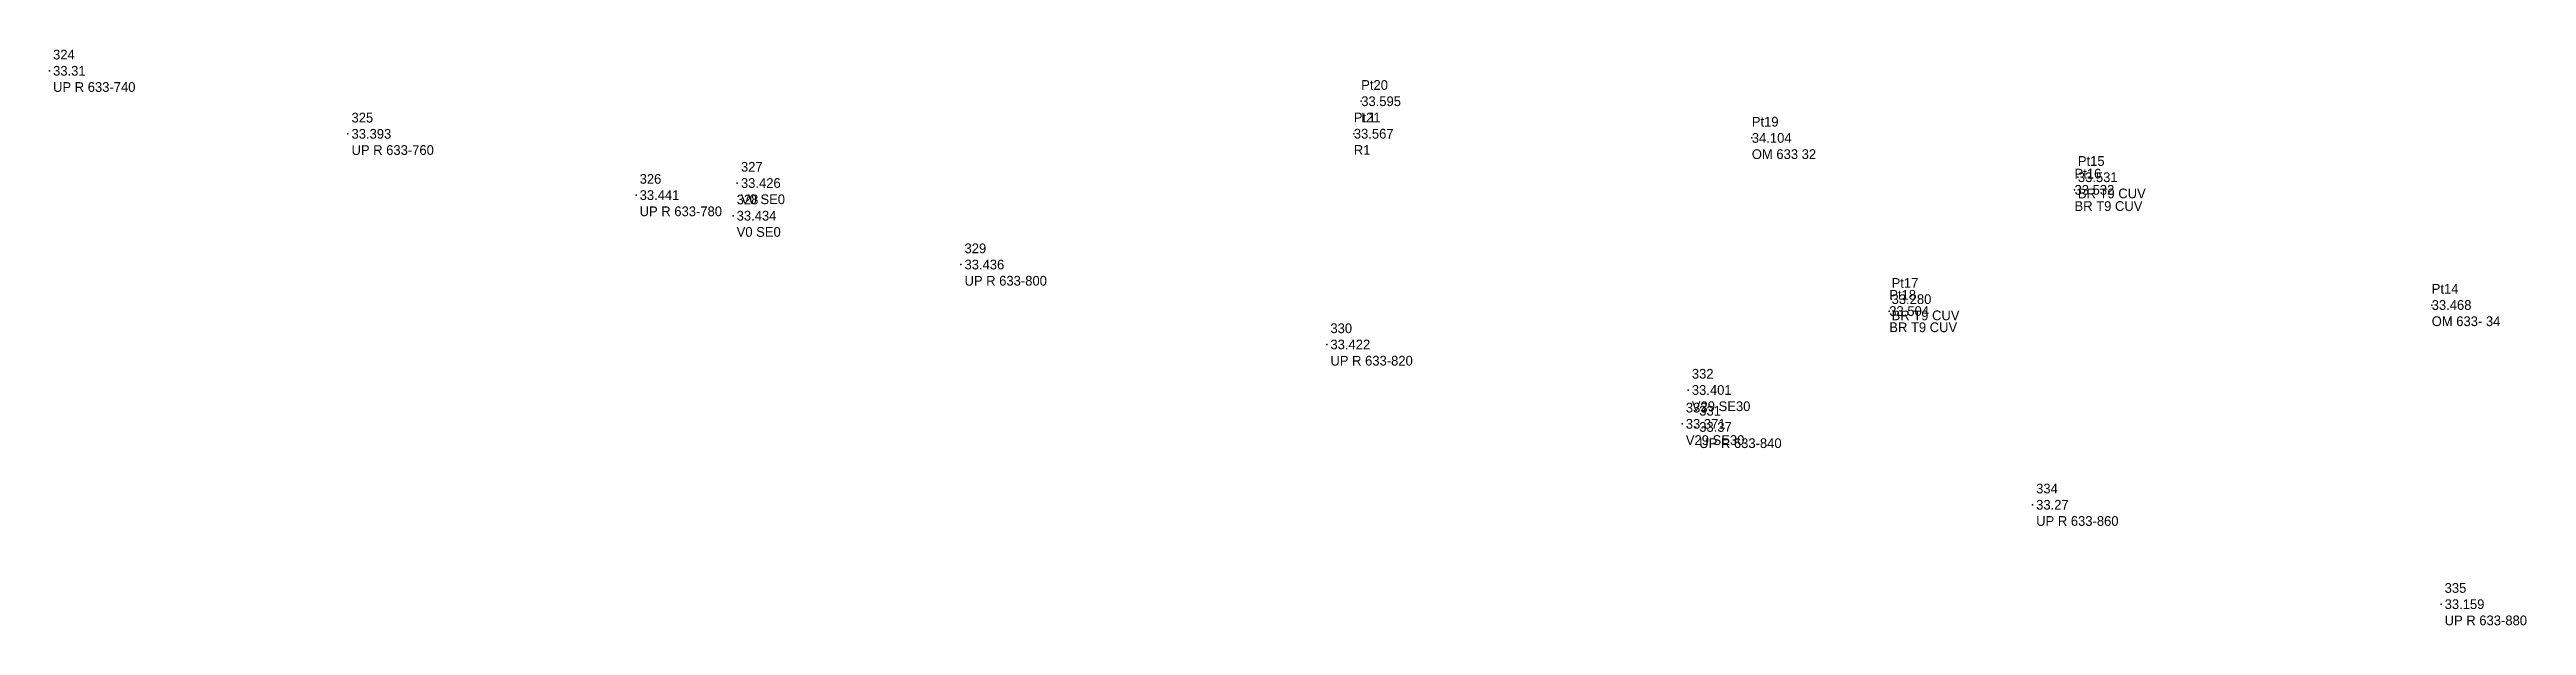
# Model space of a CAD drawing. Header units: metres. Extents: x 169978 to 830021, y 964681 to 1014880.
# Drawn here: x 828441 to 828568.4, y 979781.4 to 979811 of the extents above; entities that cross this region are included whole.
import ezdxf

# ---------------------------------------------------------------- set-up
doc = ezdxf.new("R2010")
doc.units = ezdxf.units.M

msp = doc.modelspace()

# ---------------------------------------------------------------- texts
at = {"layer": 'MDU TO TN 5628 000 to 634 000_SurveyPoint', "color": 7, "char_height": 0.5, "attachment_point": 4}
for s, insert, width in [('Pt20\\P33.595\\PL1', (828508.51, 979808.33, 33.59), 3), ('Pt21\\P33.567\\PR1', (828508.13, 979806.66, 33.57), 3), ('Pt19\\P34.104\\POM 633 32', (828528.6, 979806.44, 34.1), 5), ('Pt16\\P33.532\\PBR T9 CUV', (828545.2, 979803.77, 33.53), 5), ('Pt15\\P33.531\\PBR T9 CUV', (828545.37, 979804.42, 33.53), 5), ('Pt18\\P33.504\\PBR T9 CUV', (828535.67, 979797.54, 33.5), 5), ('Pt17\\P33.280\\PBR T9 CUV', (828535.79, 979798.15, 33.28), 5), ('Pt14\\P33.468\\POM 633- 34', (828563.57, 979797.85, 33.47), 5.5)]:
    msp.add_mtext(s, dxfattribs=dict(at, insert=insert, width=width))
at = {"layer": 'MEJ TO TNCH28-100 TO CH35-580_Survey', "char_height": 0.5, "attachment_point": 4}
for s, insert, width in [(' 324\\P 33.31\\P UP R 633-740', (828441.04, 979809.89, 33.31), 6.5), (' 325\\P 33.393\\P UP R 633-760', (828456.39, 979806.65, 33.39), 6.5), (' 327\\P 33.426\\P V0 SE0', (828476.42, 979804.12, 33.43), 3.5), (' 326\\P 33.441\\P UP R 633-780', (828471.21, 979803.5, 33.44), 6.5), (' 328\\P 33.434\\P V0 SE0', (828476.2, 979802.44, 33.43), 3.5), (' 329\\P 33.436\\P UP R 633-800', (828487.92, 979799.93, 33.44), 6.5), (' 330\\P 33.422\\P UP R 633-820', (828506.74, 979795.82, 33.42), 6.5), (' 332\\P 33.401\\P V29 SE30', (828525.33, 979793.48, 33.4), 4.5), (' 333\\P 33.371\\P V29 SE30', (828525.02, 979791.74, 33.37), 4.5), (' 331\\P 33.37\\P UP R 633-840', (828525.71, 979791.58, 33.37), 6.5), (' 334\\P 33.27\\P UP R 633-860', (828543.04, 979787.58, 33.27), 6.5), (' 335\\P 33.159\\P UP R 633-880', (828564.05, 979782.47, 33.16), 6.5)]:
    msp.add_mtext(s, dxfattribs=dict(at, insert=insert, width=width))

# ---------------------------------------------------------------- linework, layer by layer
at = {"layer": 'MDU TO TN 5628 000 to 634 000_SurveyPoint'}
for p in [(828508.51, 979808.33, 33.59), (828508.13, 979806.66, 33.57), (828528.6, 979806.44, 34.1), (828545.2, 979803.77, 33.53), (828545.37, 979804.42, 33.53), (828535.67, 979797.54, 33.5), (828535.79, 979798.15, 33.28), (828563.57, 979797.85, 33.47)]:
    msp.add_point(p, dxfattribs=at)
at = {"layer": 'MEJ TO TNCH28-100 TO CH35-580_Survey'}
for p in [(828441.04, 979809.89, 33.31), (828456.39, 979806.65, 33.39), (828471.21, 979803.5, 33.44), (828476.42, 979804.12, 33.43), (828476.2, 979802.44, 33.43), (828487.92, 979799.93, 33.44), (828506.74, 979795.82, 33.42), (828525.33, 979793.48, 33.4), (828525.02, 979791.74, 33.37), (828525.71, 979791.58, 33.37), (828543.04, 979787.58, 33.27), (828564.05, 979782.47, 33.16)]:
    msp.add_point(p, dxfattribs=at)

msp.set_redraw_order([(e.dxf.handle, doc.entitydb.next_handle()) for e in msp.query("TEXT MTEXT ATTDEF DIMENSION ARC_DIMENSION")])  # texts and dimensions are drawn at this point

doc.saveas('drawing.dxf')
